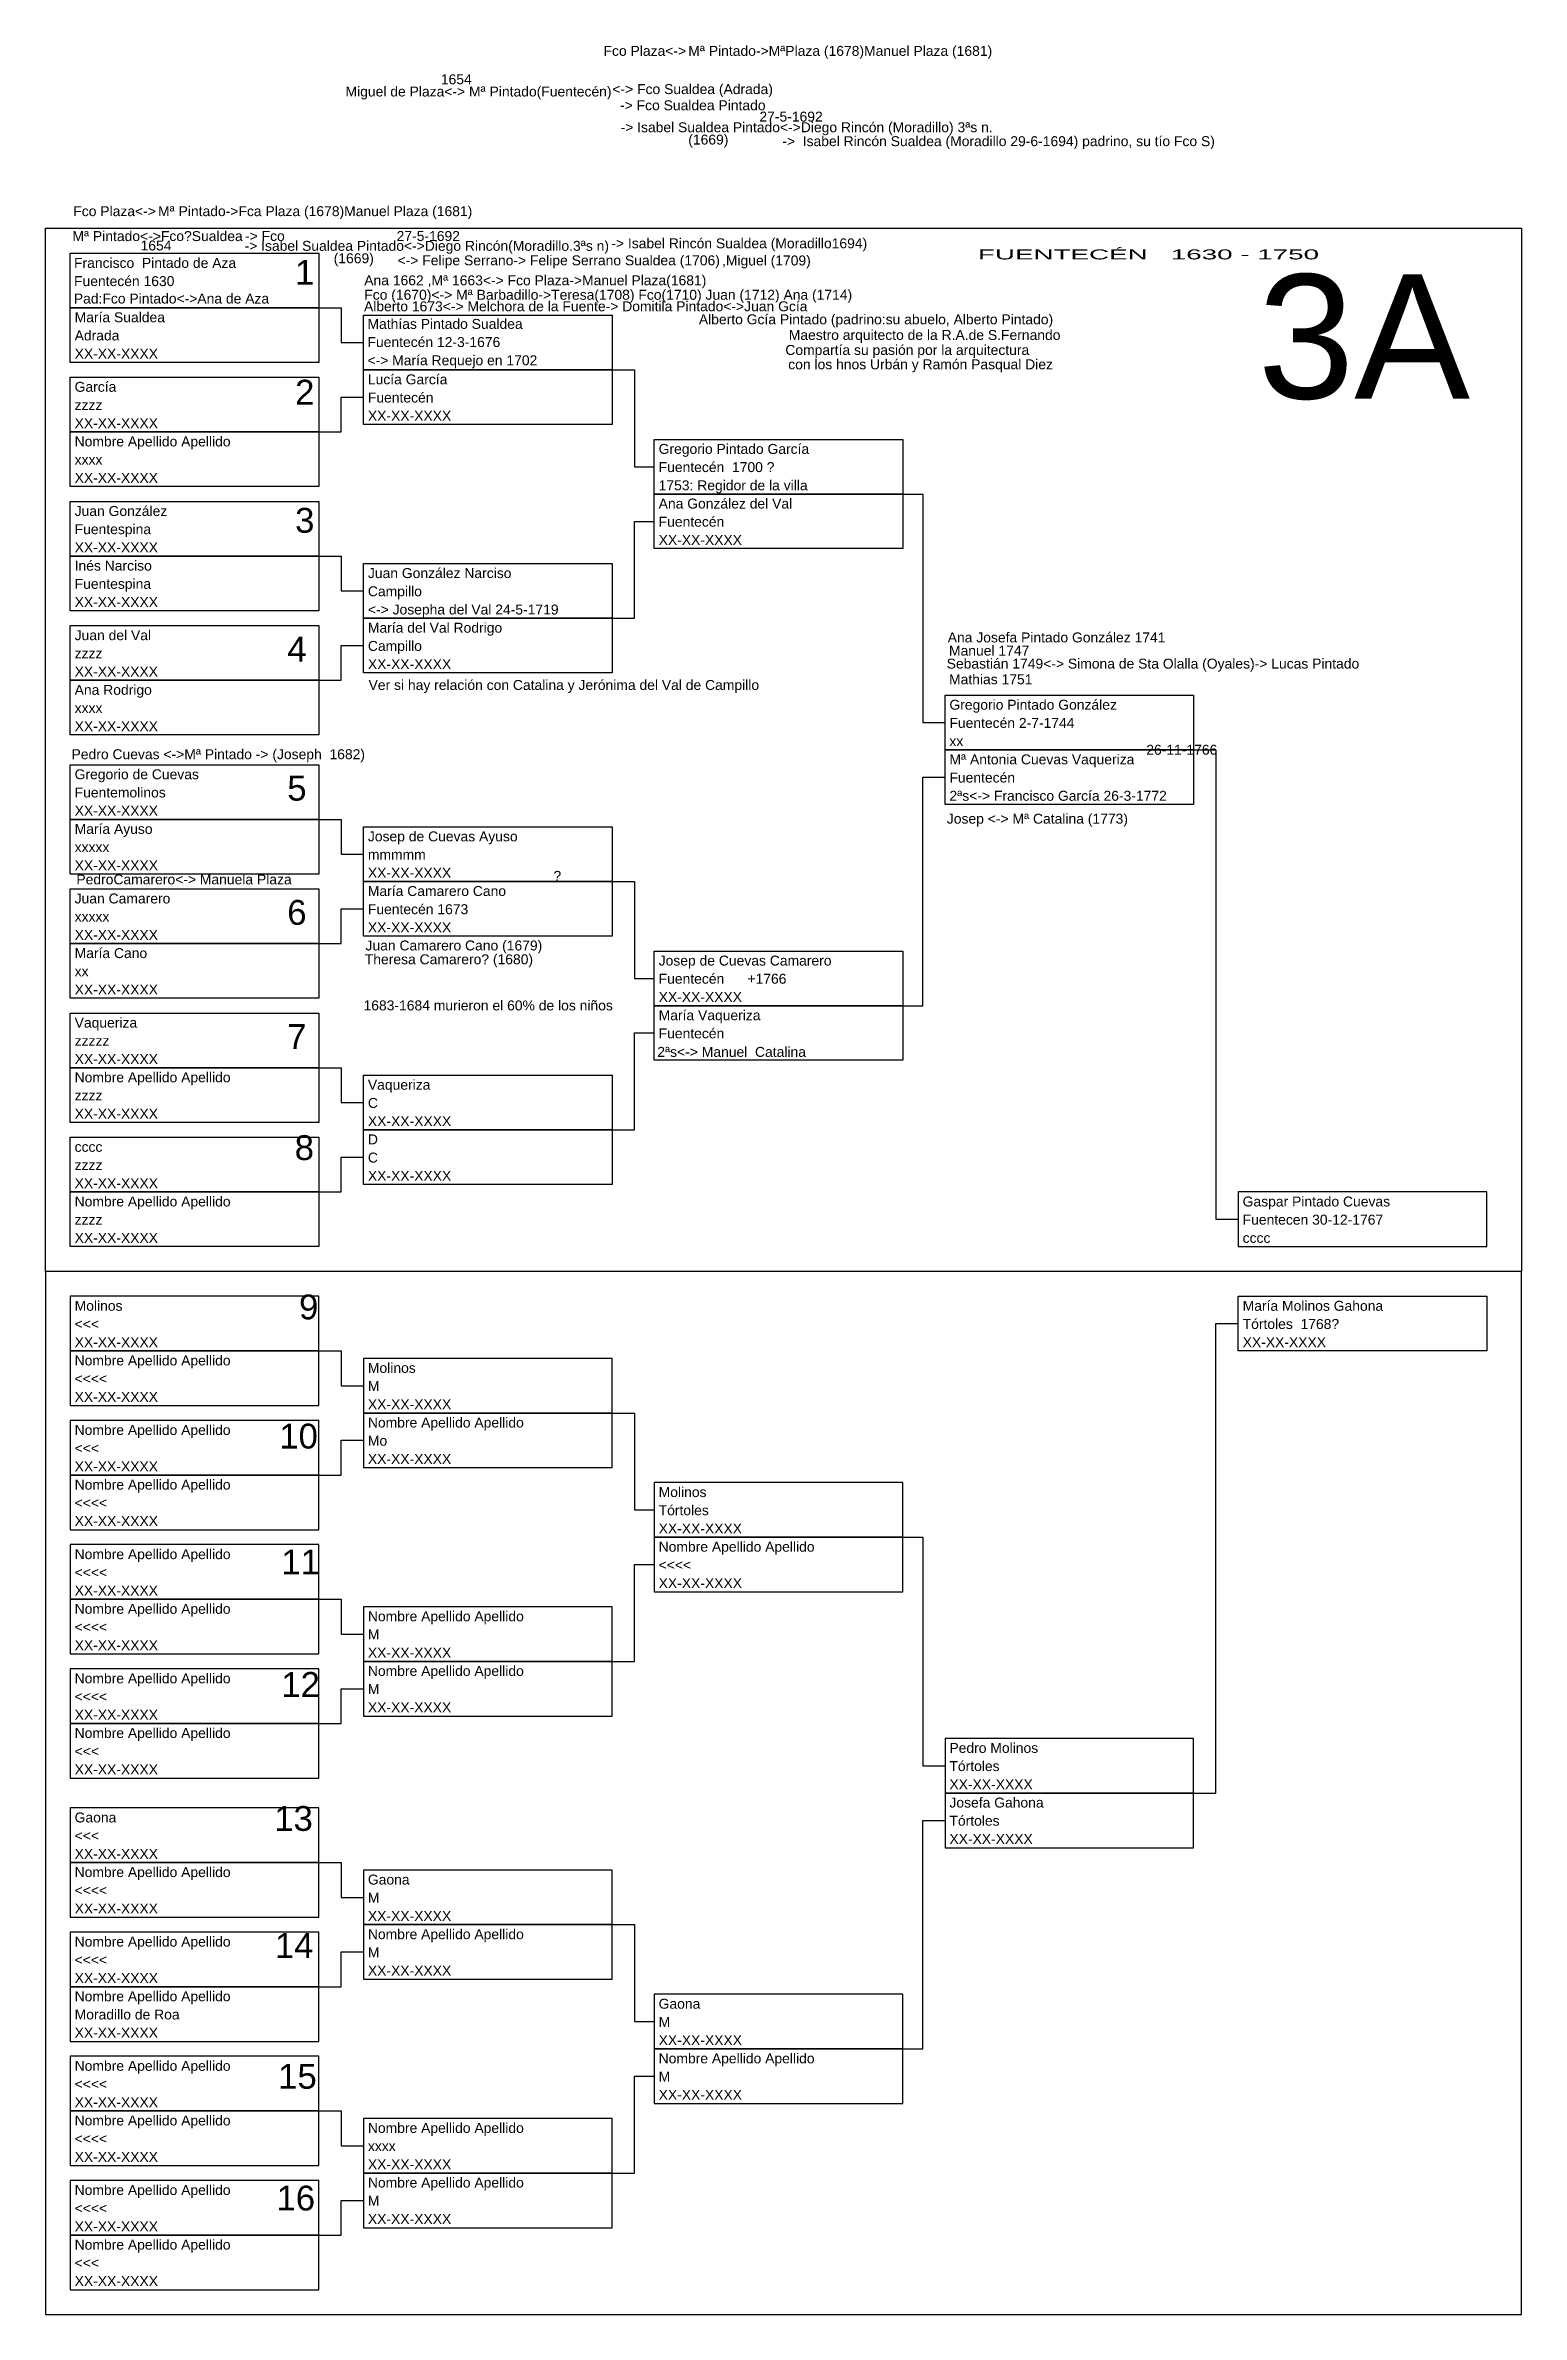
# Model space of a CAD drawing. Header units: millimetres. Extents: x -16844 to 23151, y -8543 to 4892.
# Drawn here: x -877 to -580, y 0 to 456.8 of the extents above; entities that cross this region are included whole.
import ezdxf
from ezdxf.enums import TextEntityAlignment as Align

# ---------------------------------------------------------------- set-up
doc = ezdxf.new("R2010")
doc.units = ezdxf.units.MM
doc.layers.add('González', color=160, linetype='Continuous')
doc.styles.add('Arial', font='arial.ttf', dxfattribs={"height": 0.01})

msp = doc.modelspace()

# ---------------------------------------------------------------- texts
at = {"style": 'Arial'}
for s, p in [('1', (-822.84, 408.62)), ('2', (-822.83, 384.5)), ('3', (-822.83, 358.71)), ('4', (-824.41, 332.78)), ('5', (-824.41, 304.78)), ('6', (-824.41, 279.78)), ('7', (-824.41, 254.78)), ('8', (-822.92, 232.43)), ('9', (-822.04, 200.35)), ('10', (-822.13, 174.35)), ('11', (-821.71, 149.02)), ('12', (-821.71, 124.35)), ('13', (-823.14, 97.38)), ('14', (-823.02, 71.81)), ('15', (-822.36, 45.47)), ('16', (-822.69, 20.97))]:
    msp.add_text(s, height=5, dxfattribs=at).set_placement(p, align=Align.RIGHT)
at = {"layer": 'González', "style": 'Arial'}
msp.add_text('3A', height=25, dxfattribs=at).set_placement((-590.33, 385.72), align=Align.RIGHT)

# ---------------------------------------------------------------- blocks, each defined once
blk = doc.blocks.new('Hoja superior')
for points in [[(0, 210), (297, 210), (297, 0), (0, 0)], [(5, 205), (55, 205), (55, 194), (5, 194)], [(5, 194), (55, 194), (55, 183), (5, 183)], [(64, 192.5), (114, 192.5), (114, 181.5), (64, 181.5)], [(5, 180), (55, 180), (55, 169), (5, 169)], [(64, 181.5), (114, 181.5), (114, 170.5), (64, 170.5)], [(5, 169), (55, 169), (55, 158), (5, 158)], [(122.5, 167.5), (172.5, 167.5), (172.5, 156.5), (122.5, 156.5)], [(122.5, 156.5), (172.5, 156.5), (172.5, 145.5), (122.5, 145.5)], [(5, 155), (55, 155), (55, 144), (5, 144)], [(5, 144), (55, 144), (55, 133), (5, 133)], [(64, 142.5), (114, 142.5), (114, 131.5), (64, 131.5)], [(5, 130), (55, 130), (55, 119), (5, 119)], [(64, 131.5), (114, 131.5), (114, 120.5), (64, 120.5)], [(5, 119), (55, 119), (55, 108), (5, 108)], [(181, 116), (231, 116), (231, 105), (181, 105)], [(5, 102), (55, 102), (55, 91), (5, 91)], [(181, 105), (231, 105), (231, 94), (181, 94)], [(5, 91), (55, 91), (55, 80), (5, 80)], [(64, 89.5), (114, 89.5), (114, 78.5), (64, 78.5)], [(64, 78.5), (114, 78.5), (114, 67.5), (64, 67.5)], [(5, 77), (55, 77), (55, 66), (5, 66)], [(5, 66), (55, 66), (55, 55), (5, 55)], [(122.5, 64.5), (172.5, 64.5), (172.5, 53.5), (122.5, 53.5)], [(5, 52), (55, 52), (55, 41), (5, 41)], [(122.5, 53.5), (172.5, 53.5), (172.5, 42.5), (122.5, 42.5)], [(5, 41), (55, 41), (55, 30), (5, 30)], [(64, 39.5), (114, 39.5), (114, 28.5), (64, 28.5)], [(64, 28.5), (114, 28.5), (114, 17.5), (64, 17.5)], [(5, 27), (55, 27), (55, 16), (5, 16)], [(5, 16), (55, 16), (55, 5), (5, 5)], [(240, 5), (290, 5), (290, 16), (240, 16)]]:
    blk.add_lwpolyline(points, close=True)
for points in [[(55, 194), (59.5, 194), (59.5, 187), (64, 187)], [(114, 181.5), (118.5, 181.5), (118.5, 162), (122.5, 162)], [(55, 169), (59.5, 169), (59.5, 176), (64, 176)], [(172.5, 156.5), (176.5, 156.5), (176.5, 110.5), (181, 110.5)], [(114, 131.5), (118.5, 131.5), (118.5, 151), (122.5, 151)], [(55, 144), (59.5, 144), (59.5, 137), (64, 137)], [(55, 119), (59.5, 119), (59.5, 126), (64, 126)], [(231, 105), (235.5, 105), (235.5, 10.5), (240, 10.5)], [(172.5, 53.5), (176.5, 53.5), (176.5, 99.5), (181, 99.5)], [(55, 91), (59.5, 91), (59.5, 84), (64, 84)], [(114, 78.5), (118.5, 78.5), (118.5, 59), (122.5, 59)], [(55, 66), (59.5, 66), (59.5, 73), (64, 73)], [(114, 28.5), (118.5, 28.5), (118.5, 48), (122.5, 48)], [(55, 41), (59.5, 41), (59.5, 34), (64, 34)], [(55, 16), (59.5, 16), (59.5, 23), (64, 23)]]:
    blk.add_lwpolyline(points)
blk = doc.blocks.new('Hoja inferior')
for points in [[(0, -210), (297, -210), (297, 0), (0, 0)], [(5, -16), (55, -16), (55, -5), (5, -5)], [(240, -5), (290, -5), (290, -16), (240, -16)], [(5, -27), (55, -27), (55, -16), (5, -16)], [(64, -28.5), (114, -28.5), (114, -17.5), (64, -17.5)], [(5, -41), (55, -41), (55, -30), (5, -30)], [(64, -39.5), (114, -39.5), (114, -28.5), (64, -28.5)], [(5, -52), (55, -52), (55, -41), (5, -41)], [(122.5, -53.5), (172.5, -53.5), (172.5, -42.5), (122.5, -42.5)], [(122.5, -64.5), (172.5, -64.5), (172.5, -53.5), (122.5, -53.5)], [(5, -66), (55, -66), (55, -55), (5, -55)], [(5, -77), (55, -77), (55, -66), (5, -66)], [(64, -78.5), (114, -78.5), (114, -67.5), (64, -67.5)], [(5, -91), (55, -91), (55, -80), (5, -80)], [(64, -89.5), (114, -89.5), (114, -78.5), (64, -78.5)], [(5, -102), (55, -102), (55, -91), (5, -91)], [(181, -105), (231, -105), (231, -94), (181, -94)], [(181, -116), (231, -116), (231, -105), (181, -105)], [(5, -119), (55, -119), (55, -108), (5, -108)], [(5, -130), (55, -130), (55, -119), (5, -119)], [(64, -131.5), (114, -131.5), (114, -120.5), (64, -120.5)], [(64, -142.5), (114, -142.5), (114, -131.5), (64, -131.5)], [(5, -144), (55, -144), (55, -133), (5, -133)], [(5, -155), (55, -155), (55, -144), (5, -144)], [(122.5, -156.5), (172.5, -156.5), (172.5, -145.5), (122.5, -145.5)], [(5, -169), (55, -169), (55, -158), (5, -158)], [(122.5, -167.5), (172.5, -167.5), (172.5, -156.5), (122.5, -156.5)], [(5, -180), (55, -180), (55, -169), (5, -169)], [(64, -181.5), (114, -181.5), (114, -170.5), (64, -170.5)], [(64, -192.5), (114, -192.5), (114, -181.5), (64, -181.5)], [(5, -194), (55, -194), (55, -183), (5, -183)], [(5, -205), (55, -205), (55, -194), (5, -194)]]:
    blk.add_lwpolyline(points, close=True)
for points in [[(231, -105), (235.5, -105), (235.5, -10.5), (240, -10.5)], [(55, -16), (59.5, -16), (59.5, -23), (64, -23)], [(114, -28.5), (118.5, -28.5), (118.5, -48), (122.5, -48)], [(55, -41), (59.5, -41), (59.5, -34), (64, -34)], [(172.5, -53.5), (176.5, -53.5), (176.5, -99.5), (181, -99.5)], [(114, -78.5), (118.5, -78.5), (118.5, -59), (122.5, -59)], [(55, -66), (59.5, -66), (59.5, -73), (64, -73)], [(55, -91), (59.5, -91), (59.5, -84), (64, -84)], [(172.5, -156.5), (176.5, -156.5), (176.5, -110.5), (181, -110.5)], [(55, -119), (59.5, -119), (59.5, -126), (64, -126)], [(114, -131.5), (118.5, -131.5), (118.5, -151), (122.5, -151)], [(55, -144), (59.5, -144), (59.5, -137), (64, -137)], [(114, -181.5), (118.5, -181.5), (118.5, -162), (122.5, -162)], [(55, -169), (59.5, -169), (59.5, -176), (64, -176)], [(55, -194), (59.5, -194), (59.5, -187), (64, -187)]]:
    blk.add_lwpolyline(points)
blk = doc.blocks.new('Casilla')
at = {"style": 'Arial'}
for tag, p in [('NOMBRE', (0.88, 8.08)), ('LUGAR_NACIMIENTO', (0.88, 4.42)), ('FECHA', (0.88, 0.75))]:
    blk.add_attdef(tag, p, '', height=2, dxfattribs=at)
blk = doc.blocks.new('Hermanos')
at = {"style": 'Arial'}
blk.add_attdef('NOMBRE', (0, 0), '', height=2, dxfattribs=at)

# ---------------------------------------------------------------- block references
for name, p, values in [('Hermanos', (-764.66, 454.71), {'NOMBRE': 'Fco Plaza<->'}), ('Hermanos', (-747.62, 454.71), {'NOMBRE': 'Mª Pintado->MªPlaza (1678)Manuel Plaza (1681)'}), ('Hermanos', (-816.57, 446.53), {'NOMBRE': 'Miguel de Plaza<-> Mª Pintado(Fuentecén)'}), ('Hermanos', (-797.39, 448.98), {'NOMBRE': '1654'}), ('Hermanos', (-762.88, 447.01), {'NOMBRE': '<-> Fco Sualdea (Adrada)'}), ('Hermanos', (-761.34, 443.76), {'NOMBRE': '-> Fco Sualdea Pintado'}), ('Hermanos', (-733.3, 441.48), {'NOMBRE': '27-5-1692'}), ('Hermanos', (-762.01, 439.33), {'NOMBRE': ' -> Isabel Sualdea Pintado<->Diego Rincón (Moradillo) 3ªs n.'}), ('Hermanos', (-747.61, 436.85), {'NOMBRE': '(1669)            '}), ('Hermanos', (-871.34, 422.44), {'NOMBRE': 'Fco Plaza<->'}), ('Hermanos', (-854.29, 422.44), {'NOMBRE': 'Mª Pintado->Fca Plaza (1678)Manuel Plaza (1681)'}), ('Hermanos', (-871.52, 417.42), {'NOMBRE': 'Mª Pintado<->Fco?Sualdea'}), ('Hermanos', (-857.8, 415.53), {'NOMBRE': '1654            '}), ('Hermanos', (-836.79, 417.44), {'NOMBRE': '-> Fco                             27-5-1692'}), ('Hermanos', (-818.95, 412.96), {'NOMBRE': '(1669)            '}), ('Hermanos', (-871.23, 404.85), {'NOMBRE': 'Pad:Fco Pintado<->Ana de Aza '}), ('Hermanos', (-812.8, 408.52), {'NOMBRE': 'Ana 1662 ,Mª 1663<-> Fco Plaza->Manuel Plaza(1681)'}), ('Hermanos', (-812.8, 405.61), {'NOMBRE': 'Fco (1670)<-> Mª Barbadillo->Teresa(1708) Fco(1710) Juan (1712) Ana (1714)'}), ('Casilla', (-871.95, 393), {'NOMBRE': 'María Sualdea', 'LUGAR_NACIMIENTO': 'Adrada', 'FECHA': 'XX-XX-XXXX'}), ('Hermanos', (-812.85, 403.29), {'NOMBRE': 'Alberto 1673<-> Melchora de la Fuente-> Domitila Pintado<->Juan Gcía'}), ('Hermanos', (-745.48, 400.66), {'NOMBRE': 'Alberto Gcía Pintado (padrino:su abuelo, Alberto Pintado)'}), ('Casilla', (-813.03, 391.67), {'NOMBRE': 'Mathías Pintado Sualdea', 'LUGAR_NACIMIENTO': 'Fuentecén 12-3-1676', 'FECHA': '<-> María Requejo en 1702'}), ('Hermanos', (-728.08, 394.5), {'NOMBRE': 'Compartía su pasión por la arquitectura'}), ('Hermanos', (-727.5, 391.61), {'NOMBRE': 'con los hnos Urbán y Ramón Pasqual Diez'}), ('Casilla', (-871.95, 379), {'NOMBRE': 'García', 'LUGAR_NACIMIENTO': 'zzzz', 'FECHA': 'XX-XX-XXXX'}), ('Casilla', (-812.95, 380.5), {'NOMBRE': 'Lucía García', 'LUGAR_NACIMIENTO': 'Fuentecén', 'FECHA': 'XX-XX-XXXX'}), ('Casilla', (-871.95, 368), {'NOMBRE': 'Nombre Apellido Apellido', 'LUGAR_NACIMIENTO': 'xxxx', 'FECHA': 'XX-XX-XXXX'}), ('Casilla', (-754.45, 366.5), {'NOMBRE': 'Gregorio Pintado García', 'LUGAR_NACIMIENTO': 'Fuentecén  1700 ?', 'FECHA': '1753: Regidor de la villa'}), ('Casilla', (-754.45, 355.5), {'NOMBRE': 'Ana González del Val', 'LUGAR_NACIMIENTO': 'Fuentecén', 'FECHA': 'XX-XX-XXXX'}), ('Casilla', (-871.95, 354), {'NOMBRE': 'Juan González', 'LUGAR_NACIMIENTO': 'Fuentespina', 'FECHA': 'XX-XX-XXXX'}), ('Casilla', (-871.95, 343), {'NOMBRE': 'Inés Narciso', 'LUGAR_NACIMIENTO': 'Fuentespina', 'FECHA': 'XX-XX-XXXX'}), ('Casilla', (-812.95, 341.5), {'NOMBRE': 'Juan González Narciso', 'LUGAR_NACIMIENTO': 'Campillo', 'FECHA': '<-> Josepha del Val 24-5-1719'}), ('Casilla', (-871.95, 329), {'NOMBRE': 'Juan del Val', 'LUGAR_NACIMIENTO': 'zzzz', 'FECHA': 'XX-XX-XXXX'}), ('Casilla', (-812.95, 330.5), {'NOMBRE': 'María del Val Rodrigo', 'LUGAR_NACIMIENTO': 'Campillo                                                  ', 'FECHA': 'XX-XX-XXXX'}), ('Hermanos', (-695.41, 336.63), {'NOMBRE': 'Ana Josefa Pintado González 1741'}), ('Hermanos', (-695.62, 331.36), {'NOMBRE': 'Sebastián 1749<-> Simona de Sta Olalla (Oyales)-> Lucas Pintado'}), ('Hermanos', (-695.15, 333.97), {'NOMBRE': 'Manuel 1747'}), ('Hermanos', (-695.14, 328.19), {'NOMBRE': 'Mathias 1751'}), ('Casilla', (-871.95, 318), {'NOMBRE': 'Ana Rodrigo', 'LUGAR_NACIMIENTO': 'xxxx', 'FECHA': 'XX-XX-XXXX'}), ('Casilla', (-695.95, 315), {'NOMBRE': 'Gregorio Pintado González', 'LUGAR_NACIMIENTO': 'Fuentecén 2-7-1744', 'FECHA': 'xx'}), ('Hermanos', (-871.69, 313.12), {'NOMBRE': 'Pedro Cuevas <->Mª Pintado -> (Joseph  1682)'}), ('Hermanos', (-655.46, 314.02), {'NOMBRE': '26-11-1766'}), ('Casilla', (-871.95, 301), {'NOMBRE': 'Gregorio de Cuevas', 'LUGAR_NACIMIENTO': 'Fuentemolinos', 'FECHA': 'XX-XX-XXXX'}), ('Casilla', (-695.95, 304), {'NOMBRE': 'Mª Antonia Cuevas Vaqueriza', 'LUGAR_NACIMIENTO': 'Fuentecén', 'FECHA': '2ªs<-> Francisco García 26-3-1772'}), ('Hermanos', (-695.59, 300.14), {'NOMBRE': 'Josep <-> Mª Catalina (1773)'}), ('Casilla', (-871.95, 290), {'NOMBRE': 'María Ayuso', 'LUGAR_NACIMIENTO': 'xxxxx', 'FECHA': 'XX-XX-XXXX'}), ('Casilla', (-812.95, 288.5), {'NOMBRE': 'Josep de Cuevas Ayuso', 'LUGAR_NACIMIENTO': 'mmmmm', 'FECHA': 'XX-XX-XXXX'}), ('Hermanos', (-870.72, 287.92), {'NOMBRE': 'PedroCamarero<-> Manuela Plaza'}), ('Hermanos', (-774.73, 288.63), {'NOMBRE': '?'}), ('Casilla', (-871.95, 276), {'NOMBRE': 'Juan Camarero', 'LUGAR_NACIMIENTO': 'xxxxx', 'FECHA': 'XX-XX-XXXX'}), ('Casilla', (-871.95, 265), {'NOMBRE': 'María Cano', 'LUGAR_NACIMIENTO': 'xx', 'FECHA': 'XX-XX-XXXX'}), ('Hermanos', (-812.55, 274.62), {'NOMBRE': 'Juan Camarero Cano (1679)'}), ('Casilla', (-754.45, 263.5), {'NOMBRE': 'Josep de Cuevas Camarero', 'LUGAR_NACIMIENTO': 'Fuentecén      +1766', 'FECHA': 'XX-XX-XXXX'}), ('Casilla', (-871.95, 251), {'NOMBRE': 'Vaqueriza', 'LUGAR_NACIMIENTO': 'zzzzz', 'FECHA': 'XX-XX-XXXX'}), ('Hermanos', (-812.95, 262.55), {'NOMBRE': '1683-1684 murieron el 60% de los niños'}), ('Hermanos', (-753.85, 253.2), {'NOMBRE': '2ªs<-> Manuel  Catalina'}), ('Casilla', (-871.95, 240), {'NOMBRE': 'Nombre Apellido Apellido', 'LUGAR_NACIMIENTO': 'zzzz', 'FECHA': 'XX-XX-XXXX'}), ('Casilla', (-812.95, 238.5), {'NOMBRE': 'Vaqueriza', 'LUGAR_NACIMIENTO': 'C', 'FECHA': 'XX-XX-XXXX'}), ('Casilla', (-812.95, 227.5), {'NOMBRE': 'D', 'LUGAR_NACIMIENTO': 'C', 'FECHA': 'XX-XX-XXXX'}), ('Casilla', (-871.95, 226), {'NOMBRE': 'cccc', 'LUGAR_NACIMIENTO': 'zzzz', 'FECHA': 'XX-XX-XXXX'}), ('Casilla', (-871.95, 215), {'NOMBRE': 'Nombre Apellido Apellido', 'LUGAR_NACIMIENTO': 'zzzz', 'FECHA': 'XX-XX-XXXX'}), ('Casilla', (-636.95, 215), {'NOMBRE': 'Gaspar Pintado Cuevas', 'LUGAR_NACIMIENTO': 'Fuentecen 30-12-1767', 'FECHA': 'cccc'}), ('Casilla', (-871.95, 194), {'NOMBRE': 'Molinos', 'LUGAR_NACIMIENTO': '<<<', 'FECHA': 'XX-XX-XXXX'}), ('Casilla', (-636.95, 194), {'NOMBRE': 'María Molinos Gahona', 'LUGAR_NACIMIENTO': 'Tórtoles  1768?', 'FECHA': 'XX-XX-XXXX'}), ('Casilla', (-871.95, 183), {'NOMBRE': 'Nombre Apellido Apellido', 'LUGAR_NACIMIENTO': '<<<<', 'FECHA': 'XX-XX-XXXX'}), ('Casilla', (-812.95, 181.5), {'NOMBRE': 'Molinos', 'LUGAR_NACIMIENTO': 'M', 'FECHA': 'XX-XX-XXXX'}), ('Casilla', (-871.95, 169), {'NOMBRE': 'Nombre Apellido Apellido', 'LUGAR_NACIMIENTO': '<<<', 'FECHA': 'XX-XX-XXXX'}), ('Casilla', (-812.95, 170.5), {'NOMBRE': 'Nombre Apellido Apellido', 'LUGAR_NACIMIENTO': 'Mo', 'FECHA': 'XX-XX-XXXX'}), ('Casilla', (-871.95, 158), {'NOMBRE': 'Nombre Apellido Apellido', 'LUGAR_NACIMIENTO': '<<<<', 'FECHA': 'XX-XX-XXXX'}), ('Casilla', (-754.45, 156.5), {'NOMBRE': 'Molinos', 'LUGAR_NACIMIENTO': 'Tórtoles', 'FECHA': 'XX-XX-XXXX'}), ('Casilla', (-754.45, 145.5), {'NOMBRE': 'Nombre Apellido Apellido', 'LUGAR_NACIMIENTO': '<<<<', 'FECHA': 'XX-XX-XXXX'}), ('Casilla', (-871.95, 144), {'NOMBRE': 'Nombre Apellido Apellido', 'LUGAR_NACIMIENTO': '<<<<', 'FECHA': 'XX-XX-XXXX'}), ('Casilla', (-871.95, 133), {'NOMBRE': 'Nombre Apellido Apellido', 'LUGAR_NACIMIENTO': '<<<<', 'FECHA': 'XX-XX-XXXX'}), ('Casilla', (-812.95, 131.5), {'NOMBRE': 'Nombre Apellido Apellido', 'LUGAR_NACIMIENTO': 'M', 'FECHA': 'XX-XX-XXXX'}), ('Casilla', (-871.95, 119), {'NOMBRE': 'Nombre Apellido Apellido', 'LUGAR_NACIMIENTO': '<<<<', 'FECHA': 'XX-XX-XXXX'}), ('Casilla', (-812.95, 120.5), {'NOMBRE': 'Nombre Apellido Apellido', 'LUGAR_NACIMIENTO': 'M', 'FECHA': 'XX-XX-XXXX'}), ('Casilla', (-871.95, 108), {'NOMBRE': 'Nombre Apellido Apellido', 'LUGAR_NACIMIENTO': '<<<', 'FECHA': 'XX-XX-XXXX'}), ('Casilla', (-695.95, 105), {'NOMBRE': 'Pedro Molinos', 'LUGAR_NACIMIENTO': 'Tórtoles', 'FECHA': 'XX-XX-XXXX'}), ('Casilla', (-871.95, 91), {'NOMBRE': 'Gaona', 'LUGAR_NACIMIENTO': '<<<', 'FECHA': 'XX-XX-XXXX'}), ('Casilla', (-695.95, 94), {'NOMBRE': 'Josefa Gahona', 'LUGAR_NACIMIENTO': 'Tórtoles', 'FECHA': 'XX-XX-XXXX'}), ('Casilla', (-871.95, 80), {'NOMBRE': 'Nombre Apellido Apellido', 'LUGAR_NACIMIENTO': '<<<<', 'FECHA': 'XX-XX-XXXX'}), ('Casilla', (-812.95, 78.5), {'NOMBRE': 'Gaona', 'LUGAR_NACIMIENTO': 'M', 'FECHA': 'XX-XX-XXXX'}), ('Casilla', (-812.95, 67.5), {'NOMBRE': 'Nombre Apellido Apellido', 'LUGAR_NACIMIENTO': 'M', 'FECHA': 'XX-XX-XXXX'}), ('Casilla', (-871.95, 66), {'NOMBRE': 'Nombre Apellido Apellido', 'LUGAR_NACIMIENTO': '<<<<', 'FECHA': 'XX-XX-XXXX'}), ('Casilla', (-871.95, 55), {'NOMBRE': 'Nombre Apellido Apellido', 'LUGAR_NACIMIENTO': 'Moradillo de Roa', 'FECHA': 'XX-XX-XXXX'}), ('Casilla', (-754.45, 53.5), {'NOMBRE': 'Gaona', 'LUGAR_NACIMIENTO': 'M', 'FECHA': 'XX-XX-XXXX'}), ('Casilla', (-871.95, 41), {'NOMBRE': 'Nombre Apellido Apellido', 'LUGAR_NACIMIENTO': '<<<<', 'FECHA': 'XX-XX-XXXX'}), ('Casilla', (-754.45, 42.5), {'NOMBRE': 'Nombre Apellido Apellido', 'LUGAR_NACIMIENTO': 'M', 'FECHA': 'XX-XX-XXXX'}), ('Casilla', (-871.95, 30), {'NOMBRE': 'Nombre Apellido Apellido', 'LUGAR_NACIMIENTO': '<<<<', 'FECHA': 'XX-XX-XXXX'}), ('Casilla', (-812.95, 28.5), {'NOMBRE': 'Nombre Apellido Apellido', 'LUGAR_NACIMIENTO': 'xxxx', 'FECHA': 'XX-XX-XXXX'}), ('Casilla', (-812.95, 17.5), {'NOMBRE': 'Nombre Apellido Apellido', 'LUGAR_NACIMIENTO': 'M', 'FECHA': 'XX-XX-XXXX'}), ('Casilla', (-871.95, 16), {'NOMBRE': 'Nombre Apellido Apellido', 'LUGAR_NACIMIENTO': '<<<<', 'FECHA': 'XX-XX-XXXX'}), ('Casilla', (-871.95, 5), {'NOMBRE': 'Nombre Apellido Apellido', 'LUGAR_NACIMIENTO': '<<<', 'FECHA': 'XX-XX-XXXX'})]:
    msp.add_blockref(name, p).add_auto_attribs(values)
ref = msp.add_blockref('Casilla', (-729.58, 435.78))
ref.add_attrib('FECHA', '->  Isabel Rincón Sualdea (Moradillo 29-6-1694) padrino, su tío Fco S)', (-728.7, 436.53), dxfattribs={"height": 2, "style": 'Arial'})
ref = msp.add_blockref('Hermanos', (-837.66, 415.46))
ref.add_attrib('NOMBRE', ' -> Isabel Sualdea Pintado<->Diego Rincón(Moradillo.3ªs n)', (-837.66, 415.46), dxfattribs={"color": 9, "height": 2, "style": 'Arial'})
ref = msp.add_blockref('Hermanos', (-765.42, 415.97))
ref.add_attrib('NOMBRE', '   -> Isabel Rincón Sualdea (Moradillo1694)', (-765.42, 415.97), dxfattribs={"color": 6, "height": 2, "style": 'Arial'})
ref = msp.add_blockref('Hermanos', (-689.33, 413.73))
ref.add_attrib('NOMBRE', 'FUENTECÉN   1630 - 1750', (-689.33, 413.73), dxfattribs={"height": 2, "style": 'Arial', "width": 2})
ref = msp.add_blockref('Casilla', (-872.07, 403.94))
ref.add_attrib('NOMBRE', 'Francisco  Pintado de Aza                     ', (-871.19, 412.02), dxfattribs={"height": 2, "style": 'Arial'})
ref.add_attrib('LUGAR_NACIMIENTO', 'Fuentecén 1630                                                                               ', (-871.19, 408.36), dxfattribs={"height": 2, "style": 'Arial'})
ref = msp.add_blockref('Hermanos', (-807.64, 412.54))
ref.add_attrib('NOMBRE', '  <-> Felipe Serrano-> Felipe Serrano Sualdea (1706)', (-807.64, 412.54), dxfattribs={"color": 9, "height": 2, "style": 'Arial'})
ref = msp.add_blockref('Hermanos', (-740.82, 412.52))
ref.add_attrib('NOMBRE', ',Miguel (1709)', (-740.82, 412.52), dxfattribs={"color": 6, "height": 2, "style": 'Arial'})
ref = msp.add_blockref('Hermanos', (-727.39, 397.52))
ref.add_attrib('NOMBRE', 'Maestro arquitecto de la R.A.de S.Fernando', (-727.39, 397.52), dxfattribs={"color": 150, "height": 2, "style": 'Arial'})
ref = msp.add_blockref('Hermanos', (-811.93, 327.06))
ref.add_attrib('NOMBRE', 'Ver si hay relación con Catalina y Jerónima del Val de Campillo', (-811.93, 327.06), dxfattribs={"color": 3, "height": 2, "style": 'Arial'})
ref = msp.add_blockref('Casilla', (-812.95, 277.5))
ref.add_attrib('NOMBRE', 'María Camarero Cano', (-812.07, 285.58), dxfattribs={"color": 0, "height": 2, "style": 'Arial'})
ref.add_attrib('LUGAR_NACIMIENTO', 'Fuentecén 1673', (-812.07, 281.92), dxfattribs={"height": 2, "style": 'Arial'})
ref.add_attrib('FECHA', 'XX-XX-XXXX', (-812.07, 278.25), dxfattribs={"height": 2, "style": 'Arial'})
ref = msp.add_blockref('Hermanos', (-812.69, 271.84))
ref.add_attrib('NOMBRE', 'Theresa Camarero? (1680)', (-812.69, 271.84), dxfattribs={"color": 1, "height": 2, "style": 'Arial'})
ref = msp.add_blockref('Casilla', (-754.45, 252.5))
ref.add_attrib('NOMBRE', 'María Vaqueriza', (-753.57, 260.58), dxfattribs={"height": 2, "style": 'Arial'})
ref.add_attrib('LUGAR_NACIMIENTO', 'Fuentecén', (-753.57, 256.92), dxfattribs={"height": 2, "style": 'Arial'})
at = {"layer": 'González'}
for name in ['Hoja superior', 'Hoja inferior']:
    msp.add_blockref(name, (-876.95, 210), dxfattribs=at)

msp.set_redraw_order([(e.dxf.handle, doc.entitydb.next_handle()) for e in msp.query("TEXT MTEXT ATTDEF DIMENSION ARC_DIMENSION")])  # texts and dimensions are drawn at this point

doc.saveas('drawing.dxf')
